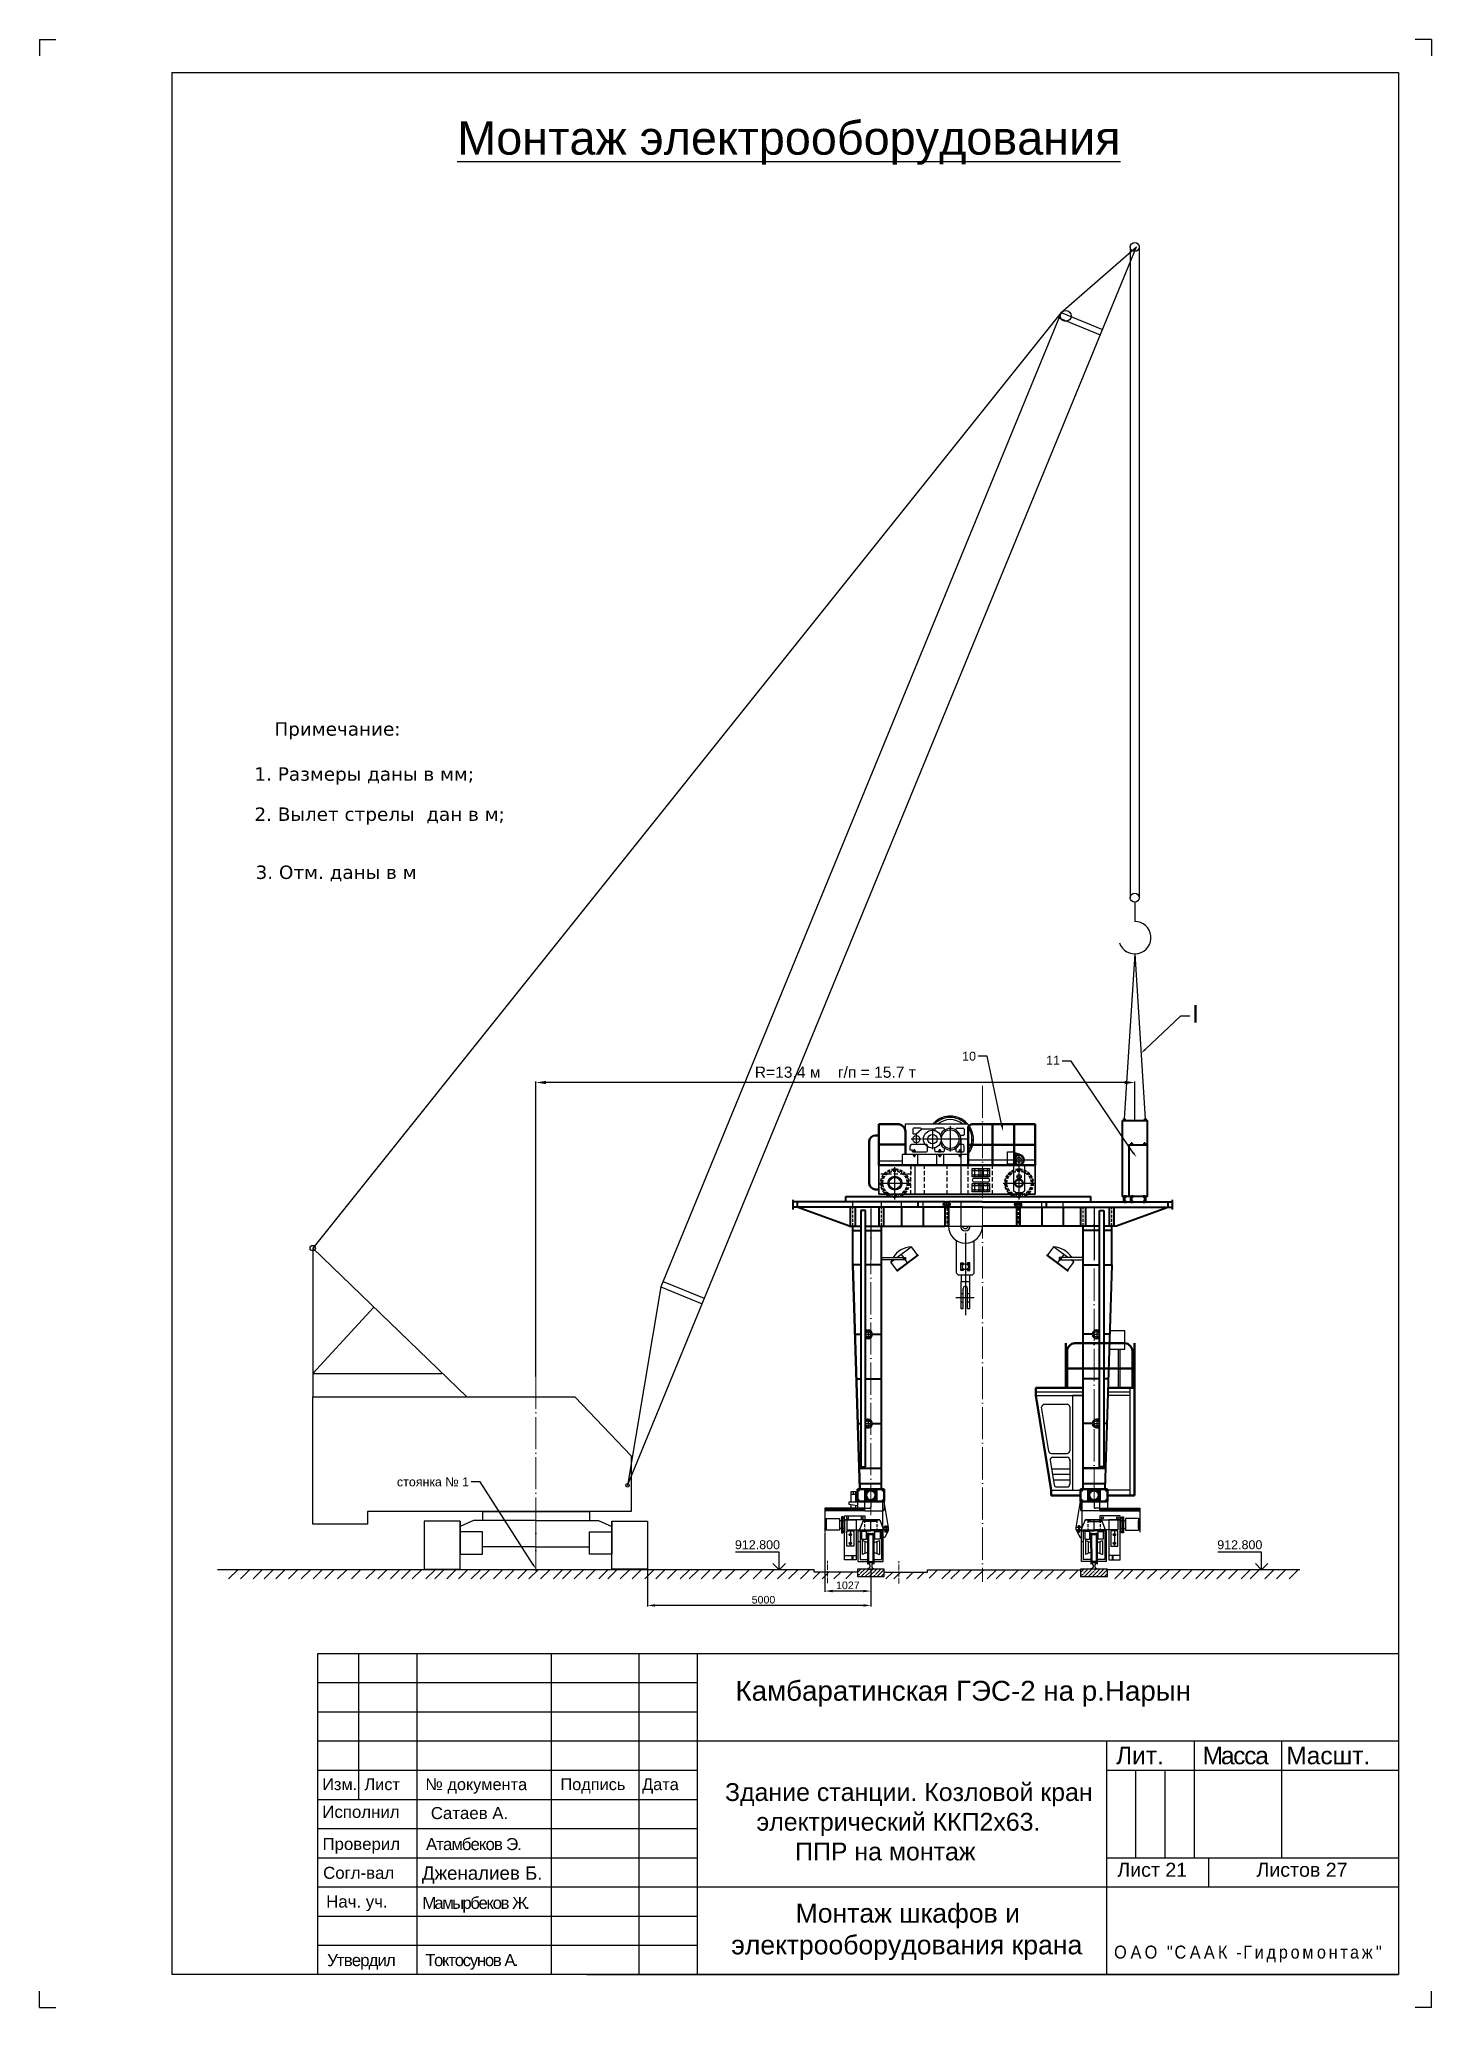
# Model space of a CAD drawing. Header units: millimetres. Extents: x 155577 to 993706, y -295114 to -113927.
# Drawn here: x 820903 to 852088, y -282929 to -238825 of the extents above; entities that cross this region are included whole.
import ezdxf
from ezdxf import colors
from ezdxf.entities.mleader import LeaderData, LeaderLine
from ezdxf.math import Vec2, Vec3

# ---------------------------------------------------------------- set-up
doc = ezdxf.new("R2010")
doc.units = ezdxf.units.MM
doc.linetypes.add('ACAD_ISO04W100', pattern=[30, 24, -3, 0, -3])
doc.linetypes.add('штриховая2', pattern=[9.525, 6.35, -3.175])
doc.layers.add('ось', color=160, linetype='Continuous', lineweight=15)
doc.layers.add('размер', color=84, linetype='Continuous', lineweight=18)
doc.styles.add('rom', font='times.ttf')
doc.styles.get("Standard").update_dxf_attribs({"font": 'arial.ttf'})
doc.dimstyles.new('ISO-25', dxfattribs={"dimtxt": 170, "dimasz": 170, "dimexe": 20, "dimexo": 10, "dimgap": 40, "dimtad": 1, "dimtxsty": 'Standard', "dimcen": 2.5, "dimadec": 0, "dimazin": 0, "dimtfac": 1, "dimtmove": 0, "dimatfit": 3, "dimfxl": 0, "dimarcsym": 0})

msp = doc.modelspace()

# ---------------------------------------------------------------- texts
at = {"attachment_point": 1}
for s, insert, char_height, width in [('\\pi912.36;{\\LМонтаж электрооборудования}', (829350.974, -240657.894), 750, 16534.13594), ('{\\fVerdana|b0|i0|c204|p34;Примечание:}', (826167.081, -254127.029), 300, 3384.09673), ('{\\fVerdana|b0|i0|c204|p34;1. Размеры даны в мм;}', (825720.861, -255136.336), 300, 5351.06305), ('{\\fVerdana|b0|i0|c0|p34;2\\fVerdana|b0|i0|c204|p34;. Вылет стрелы  дан в м;\\H1.8516x; }', (825720.861, -256036.368), 300, 7949.70381), ('{\\fVerdana|b0|i0|c0|p34;3\\fVerdana|b0|i0|c204|p34;. Отм. даны в м}', (825746.063, -257337.782), 300, 5294.04981), ('912.800', (836482.691, -272456.654), 200, 663.51782), ('912.800', (847287.076, -272456.654), 200, 663.51782), ('Камбаратинская ГЭС-2 на р.Нарын', (836495.425, -275606.474), 444.79287, 15409.40209), ('{\\H1.5x;Лит.}', (845019.287, -277083.468), 261.64286, 1218.85232), ('{\\H1.5x;\\T0.9;Масса}', (846957.973, -277083.468), 261.64286, 1218.85232), ('{\\H1.5x;Масшт.}', (848834.849, -277083.468), 261.64286, 1218.85232), ('Изм.', (827238.583, -277793.965), 261.6429, 3075.09004), ('Лист', (828184.706, -277793.965), 261.6429, 3075.09004), ('{\\fArial|b0|i0|c204|p34;№ документа}', (829549.102, -277793.965), 261.64286, 3075.09004), ('Подпись ', (832574.851, -277793.965), 261.6429, 1589.57003), ('Дата', (834404.039, -277793.965), 261.6429, 725.22237), ('\\pi102.31;Здание станции. Козловой кран \\P\\pi808.31;электрический ККП2х63.\\P\\pi1671.1;ППР на монтаж', (836158.402, -277899.289), 399.33282, 8449.96999), ('Исполнил', (827241.65, -278407.235), 269.5497, 1536.4293), ('Сатаев А.', (829671.335, -278434.543), 269.5497, 2643.40605), ('Проверил', (827244.704, -279126.596), 269.5497, 1536.4293), ('{\\T0.9;Атамбеков Э}.', (829562.645, -279130.17), 269.54965, 2835.52721), ('Согл-вал', (827258.466, -279773.361), 269.5497, 1536.4293), ('Дженалиев Б.', (829472.589, -279764.223), 299.49961, 2761.70796), ('Лист 21', (845048.748, -279683.028), 313.9714, 2154.93112), ('Листов 27', (848165.555, -279683.028), 313.9714, 2154.93112), ('Нач. уч.', (827327.63, -280416.514), 269.5497, 2076.7043), ('{\\T0.85;Мамырбеков Ж\\T0.75;.}', (829482.025, -280446.784), 269.54965, 3102.1488), ('\\pi2289.1;Монтаж шкафов и \\P\\pi847.79;электрооборудования крана', (835553.746, -280599.373), 425.95501, 9519.66253), ('{\\T0.9;Утвердил}', (827350.37, -281729.935), 269.54965, 1536.4293), ('{\\T0.85;Токтосунов А.}', (829547.112, -281729.935), 269.54965, 3177.93611)]:
    msp.add_mtext(s, dxfattribs=dict(at, insert=insert, char_height=char_height, width=width))
at = {"linetype": 'Continuous', "insert": (847992.469, -281728.601), "char_height": 430.567809, "width": 6162.98546, "attachment_point": 5, "style": 'rom'}
msp.add_mtext('{\\fArial|b0|i0|c204|p34;\\H0.6733x;\\W0.9;\\T1.3;ОАО "СААК \\fArial|b0|i0|c0|p34;-\\fArial|b0|i0|c204|p34;Гидромонтаж\\fArial|b0|i0|c0|p34;"\\Fsimplex|c0;\\H1.485x;\\Q12;\\T1; }', dxfattribs=at)

# ---------------------------------------------------------------- blocks, each defined once
blk = doc.blocks.new('*D83')
at = {"layer": 'Defpoints', "color": 0, "transparency": 16777216}
for p in [(834526, -273101), (839526, -273101), (834526, -273917)]:
    blk.add_point(p, dxfattribs=at)
at = {"layer": 'размер', "color": 0, "lineweight": -2, "transparency": 16777216}
for p, q in [((834526, -273111), (834526, -273937)), ((839526, -273111), (839526, -273937)), ((839356, -273917), (834696, -273917))]:
    blk.add_line(p, q, dxfattribs=at)
at = {"layer": 'размер', "color": 0, "transparency": 16777216}
for points in [[(834696, -273888), (834696, -273945), (834526, -273917)], [(839356, -273888), (839356, -273945), (839526, -273917)]]:
    blk.add_solid(points, dxfattribs=at)
at = {"layer": 'размер', "color": 0, "transparency": 16777216, "insert": (837123, -273790), "char_height": 170, "attachment_point": 5}
blk.add_mtext('5000', dxfattribs=at)
blk = doc.blocks.new('*D60')
at = {"layer": 'Defpoints', "color": 0, "transparency": 16777216}
for p in [(838499, -272279), (839526, -273101), (838499, -273595)]:
    blk.add_point(p, dxfattribs=at)
at = {"layer": 'размер', "color": 0, "lineweight": -2, "transparency": 16777216}
for p, q in [((838499, -272289), (838499, -273615)), ((839526, -273111), (839526, -273615)), ((839356, -273595), (838669, -273595))]:
    blk.add_line(p, q, dxfattribs=at)
at = {"layer": 'размер', "color": 0, "transparency": 16777216}
for points in [[(838669, -273567), (838669, -273623), (838499, -273595)], [(839356, -273567), (839356, -273623), (839526, -273595)]]:
    blk.add_solid(points, dxfattribs=at)
at = {"layer": 'размер', "color": 0, "transparency": 16777216, "insert": (839012, -273468), "char_height": 170, "attachment_point": 5}
blk.add_mtext('1027', dxfattribs=at)
blk = doc.blocks.new('дв подъема')
at = {"lineweight": 30}
for p, q in [((122613, 19245), (124007, 19245)), ((122613, 18565), (122613, 19245)), ((124013, 19237), (124013, 18565)), ((122533, 18565), (122533, 18325)), ((124013, 18565), (122613, 18565)), ((122878, 18565), (122878, 18325)), ((123307, 18565), (123307, 18325)), ((123465, 18565), (123465, 18325)), ((124013, 18325), (124013, 18565)), ((122533, 18325), (124013, 18325))]:
    blk.add_line(p, q, dxfattribs=at)
for p, q in [((122773, 19128), (122773, 19036)), ((122781, 19027), (122853, 19027)), ((122949, 19149), (122793, 19149)), ((122853, 19027), (122970, 19128)), ((122853, 19012), (122853, 18803)), ((122970, 19128), (122970, 19136)), ((123268, 19128), (122970, 19128)), ((123213, 19144), (123213, 18682)), ((123268, 19128), (123268, 19097)), ((123462, 19151), (123292, 19151)), ((123485, 19108), (123485, 19128)), ((123613, 19197), (123613, 18625)), ((123742, 19108), (123742, 19128)), ((123765, 19151), (123900, 19151)), ((123900, 18987), (123839, 18987)), ((123924, 19128), (123924, 19011)), ((122613, 18565), (122533, 18565)), ((122718, 18657), (122718, 18755)), ((122767, 18657), (122718, 18657)), ((122968, 18905), (122737, 18905)), ((123079, 18783), (122748, 18783)), ((122767, 18619), (122767, 18657)), ((122767, 18619), (123079, 18619)), ((124013, 18905), (122992, 18905)), ((123103, 18643), (123103, 18759)), ((123268, 18643), (123268, 18712)), ((123447, 18619), (123292, 18619)), ((123487, 18662), (123487, 18701)), ((123742, 18643), (123742, 18702)), ((123765, 18619), (123900, 18619)), ((123900, 18783), (123820, 18783)), ((123924, 18643), (123924, 18759))]:
    blk.add_line(p, q)
for points in [[(122836, 18647), (122781, 18647), (122781, 18619), (122836, 18619)], [(122836, 18565), (122781, 18565), (122781, 18537), (122836, 18537)], [(123406, 18647), (123351, 18647), (123351, 18619), (123406, 18619)], [(123406, 18565), (123351, 18565), (123351, 18537), (123406, 18537)], [(123863, 18647), (123808, 18647), (123808, 18619), (123863, 18619)], [(123863, 18565), (123808, 18565), (123808, 18537), (123863, 18537)]]:
    blk.add_lwpolyline(points, close=True)
for points in [[(122822, 18619), (122822, 18665), (122795, 18665), (122795, 18619)], [(122795, 18565), (122795, 18520), (122822, 18520), (122822, 18565)], [(123392, 18619), (123392, 18665), (123365, 18665), (123365, 18619)], [(123365, 18565), (123365, 18520), (123392, 18520), (123392, 18565)], [(123849, 18619), (123849, 18665), (123822, 18665), (123822, 18619)], [(123822, 18565), (123822, 18520), (123849, 18520), (123849, 18565)]]:
    blk.add_lwpolyline(points)
for centre, radius in [((123546, 19404), 10.5), ((123707, 19399), 10.5), ((122853, 18905), 80), ((123213, 18905), 200), ((123213, 18905), 106), ((123314, 19308), 10.5), ((123427, 19369), 10.5), ((123846, 19352), 10.5), ((123964, 19264), 10.5), ((124053, 19150), 10.5), ((124100, 19034), 10.5), ((124088, 18730), 10.5), ((124119, 18889), 10.5)]:
    blk.add_circle(centre, radius)
for centre, radius, start, end in [((123613, 18905), 520, 320.2849, 139.1678), ((122798, 19125), 25, 102.8765, 172.6784), ((122784, 19038), 11.2, 192.1008, 254.6833), ((122947, 19122), 26.7, 31.5106, 86.3998), ((123613, 18905), 487, 44.3085, 135.6915), ((123294, 19126), 25.3, 94.3606, 176.3233), ((123613, 18905), 439, 50.7184, 129.2816), ((123613, 18905), 240, 202.3316, 157.6684), ((123613, 18905), 203, 186.9321, 173.0679), ((123460, 19126), 25.3, 3.6767, 85.6394), ((123767, 19126), 25.3, 94.3606, 176.3233), ((123898, 19126), 25.3, 3.6767, 85.6394), ((123898, 19013), 25.3, 274.3606, 356.3233), ((123613, 18905), 487, 325.2644, 34.7356), ((122749, 18752), 31, 91.9626, 174.6968), ((123077, 18758), 25.3, 3.6767, 94.3606), ((123077, 18644), 25.3, 274.3606, 356.3233), ((123294, 18644), 25.3, 183.6767, 265.6394), ((123446, 18660), 40.7, 271.5182, 2.7043), ((123767, 18644), 25.3, 183.6767, 265.6394), ((123898, 18758), 25.3, 3.6767, 94.3606), ((123898, 18644), 25.3, 274.3606, 356.3233)]:
    blk.add_arc(centre, radius, start, end)
blk = doc.blocks.new('подъмная тележка вид проф')
at = {"lineweight": 50}
for p, q in [((-3046, 1570), (-3500, 1570)), ((-3500, 1570), (-3500, 650)), ((-2900, 1412), (-2900, 890)), ((-1500, 650), (-1500, 1487)), ((-1408, 1570), (0, 1570)), ((-951, 650), (-950, 1570)), ((-471, 650), (-470, 1570)), ((0, 1570), (0, 650)), ((-3713, 1191), (-3713, 240)), ((-3500, 1321), (-3579, 1321)), ((-2900, 1115), (-3500, 1115)), ((0, 1110), (-1500, 1111)), ((-3500, 650), (0, 650)), ((-3579, 110), (-3500, 110))]:
    blk.add_line(p, q, dxfattribs=at)
for p, q in [((-1660, 1236), (-1660, 0)), ((-320, 883), (-509, 954)), ((-1500, 650), (-1500, 770)), ((-1500, 770), (0, 770)), ((-1406, 532), (-1371, 532)), ((-1354, 576), (-1354, 549)), ((-1354, 515), (-1354, 451)), ((-1338, 532), (-1280, 532)), ((-1263, 576), (-1263, 549)), ((-1263, 515), (-1263, 451)), ((-1246, 532), (-1178, 532)), ((-1212, 576), (-1212, 391)), ((-1161, 576), (-1161, 549)), ((-1161, 515), (-1161, 451)), ((-1144, 532), (-1086, 532)), ((-1069, 576), (-1069, 549)), ((-1069, 515), (-1069, 451)), ((-1053, 532), (-1018, 532)), ((-480, 650), (-480, 78)), ((-240, 650), (-240, 78)), ((-3494, 250), (-2786, 250)), ((-1406, 434), (-1371, 434)), ((-1406, 198), (-1371, 198)), ((-1406, 101), (-1371, 101)), ((-1354, 418), (-1354, 391)), ((-1354, 242), (-1354, 215)), ((-1354, 181), (-1354, 117)), ((-1354, 84), (-1354, 57)), ((-1338, 434), (-1280, 434)), ((-1338, 198), (-1280, 198)), ((-1338, 101), (-1280, 101)), ((-1263, 418), (-1263, 391)), ((-1263, 242), (-1263, 215)), ((-1263, 181), (-1263, 117)), ((-1263, 84), (-1263, 57)), ((-1246, 434), (-1178, 434)), ((-1246, 198), (-1178, 198)), ((-1246, 101), (-1178, 101)), ((-1212, 242), (-1212, 57)), ((-1161, 418), (-1161, 391)), ((-1161, 242), (-1161, 215)), ((-1161, 181), (-1161, 117)), ((-1161, 84), (-1161, 57)), ((-1144, 434), (-1086, 434)), ((-1144, 198), (-1086, 198)), ((-1144, 101), (-1086, 101)), ((-1069, 418), (-1069, 391)), ((-1069, 242), (-1069, 215)), ((-1069, 181), (-1069, 117)), ((-1069, 84), (-1069, 57)), ((-1053, 434), (-1018, 434)), ((-1053, 198), (-1018, 198)), ((-1053, 101), (-1018, 101)), ((-714, 250), (-6, 250)), ((-440, 38), (-480, 78)), ((-440, 38), (-280, 38)), ((-409, 394), (-311, 394)), ((-280, 38), (-240, 78)), ((-240, 250), (-240, 78))]:
    blk.add_line(p, q)
at = {"lineweight": 35}
for p, q in [((-3500, 650), (-3500, 0)), ((0, 650), (0, 0)), ((-3500, 0), (0, 0))]:
    blk.add_line(p, q, dxfattribs=at)
at = {"linetype": 'штриховая2', "ltscale": 15}
for p, q in [((-2786, 450), (-3500, 450)), ((-2786, 0), (-2786, 650)), ((-2786, 650), (-2786, 450)), ((-2479, 0), (-2479, 650)), ((-1972, 0), (-1972, 650)), ((-1500, 0), (-1500, 650)), ((-951, 0), (-951, 650))]:
    blk.add_line(p, q, dxfattribs=at)
at = {"ltscale": 15}
blk.add_line((-2683, 0), (-2683, 650), dxfattribs=at)
for points in [[(-434, 926), (-434, 675), (-617, 675), (-617, 954), (-509, 954)], [(-1406, 318), (-1406, 318)], [(-1366, 362), (-1058, 362)], [(-1059, 274), (-1364, 274)], [(-1018, 318), (-1018, 318)], [(-978, 318), (-978, 318)]]:
    blk.add_lwpolyline(points)
for points in [[(-3500, 754), (-2980, 754), (-2980, 650), (-3500, 650)], [(-1406, 576), (-1018, 576), (-1018, 391), (-1406, 391)], [(-1406, 242), (-1018, 242), (-1018, 57), (-1406, 57)]]:
    blk.add_lwpolyline(points, close=True)
at = {"linetype": 'штриховая2', "ltscale": 10}
for centre, radius in [((-3140, 250), 320), ((-3140, 250), 320), ((-3140, 250), 300), ((-3140, 250), 271), ((-360, 250), 320), ((-360, 250), 320), ((-360, 250), 300), ((-360, 250), 271)]:
    blk.add_circle(centre, radius, dxfattribs=at)
for centre, radius in [((-1354, 532), 16.8), ((-1354, 434), 16.8), ((-1263, 532), 16.8), ((-1263, 434), 16.8), ((-1161, 532), 16.8), ((-1161, 434), 16.8), ((-1069, 532), 16.8), ((-1069, 434), 16.8), ((-360, 770), 56.2), ((-360, 394), 48.6), ((-3140, 249), 157), ((-3280, 280), 9.24), ((-3280, 220), 9.24), ((-3140, 249), 130), ((-3256, 334), 9.24), ((-3256, 166), 9.24), ((-3204, 376), 9.24), ((-3204, 124), 9.24), ((-3140, 391), 9.24), ((-3140, 109), 9.24), ((-3076, 376), 9.24), ((-3076, 124), 9.24), ((-3024, 334), 9.24), ((-3024, 166), 9.24), ((-3000, 280), 9.24), ((-3000, 220), 9.24), ((-1354, 198), 16.8), ((-1354, 101), 16.8), ((-1263, 198), 16.8), ((-1263, 101), 16.8), ((-1161, 198), 16.8), ((-1161, 101), 16.8), ((-1069, 198), 16.8), ((-1069, 101), 16.8), ((-360, 250), 95.3), ((-360, 250), 75.2)]:
    blk.add_circle(centre, radius)
at = {"lineweight": 50}
for centre, radius, start, end in [((-3078, 1394), 179, 5.7059, 79.8894), ((-1407, 1476), 93.6, 89.4652, 175.342), ((-3571, 1178), 143, 93.5257, 174.9871), ((-3571, 253), 143, 185.0129, 266.4743)]:
    blk.add_arc(centre, radius, start, end, dxfattribs=at)
for centre, radius, start, end in [((-360, 770), 120, 232.1713, 127.8287), ((-360, 770), 98.2, 221.4578, 138.5422), ((-1362, 318), 44, 95.0366, 266.8159), ((-1062, 318), 44, 273.1841, 84.9634)]:
    blk.add_arc(centre, radius, start, end)
blk.add_blockref('дв подъема', (-125513, -17669))
blk = doc.blocks.new('стрела ДЭК -50 30 м')
for p, q in [((307292, 19005), (312744, 48506)), ((311398, 46721), (312744, 48506)), ((311398, 46721), (307108, 23514)), ((311374, 46592), (312357, 46410)), ((311398, 46721), (312381, 46539)), ((307108, 23514), (308092, 23332)), ((307108, 23514), (307292, 19005)), ((307132, 23643), (308115, 23461))]:
    blk.add_line(p, q)
blk.add_circle((311512, 46669), 123)
blk = doc.blocks.new('ходовка ДЭК -50')
at = {"lineweight": 30}
for p, q in [((580452, 8457), (579652, 8457)), ((579652, 8457), (579652, 7387)), ((580753, 8472), (580452, 8339)), ((580452, 7387), (580452, 8457)), ((582152, 8472), (580753, 8472)), ((580953, 8672), (580953, 8472)), ((580953, 8672), (583352, 8672)), ((582152, 8472), (583552, 8472)), ((583352, 8672), (583352, 8472)), ((583552, 8472), (583852, 8339)), ((583852, 8457), (584652, 8457)), ((583852, 7387), (583852, 8457)), ((584652, 8457), (584652, 7387)), ((582152, 7882), (580952, 7882)), ((582152, 7882), (582152, 7882)), ((582152, 7882), (583352, 7882)), ((582152, 7882), (582152, 7882)), ((579652, 7387), (580452, 7387)), ((584652, 7387), (583852, 7387))]:
    blk.add_line(p, q, dxfattribs=at)
for p, q in [((580452, 8457), (580452, 8222)), ((583852, 8457), (583852, 8222))]:
    blk.add_line(p, q)
for points in [[(580952, 8222), (580452, 8222), (580452, 7722), (580952, 7722)], [(583352, 8222), (583852, 8222), (583852, 7722), (583352, 7722)]]:
    blk.add_lwpolyline(points, close=True, dxfattribs=at)
blk = doc.blocks.new('корпус ДЭК-50')
at = {"lineweight": 30}
for p, q in [((537296, 11242), (533847, 14577)), ((533847, 14577), (533847, 11242)), ((533847, 11767), (535212, 13257)), ((533847, 11767), (536741, 11767)), ((533847, 8391), (533847, 11242)), ((533847, 11242), (539715, 11242)), ((539715, 11242), (540977, 9922)), ((540977, 9922), (540977, 8672)), ((535070, 8391), (533847, 8391)), ((540977, 8672), (535070, 8672)), ((535070, 8672), (535070, 8391))]:
    blk.add_line(p, q, dxfattribs=at)
blk.add_line((533847, 8391), (533847, 8672))
at = {"color": 70, "lineweight": 30}
for centre, radius in [((533847, 14577), 60.4), ((540897, 9261), 40.4)]:
    blk.add_circle(centre, radius, dxfattribs=at)
at = {"layer": 'ось', "linetype": 'ACAD_ISO04W100', "ltscale": 30}
blk.add_line((538847, 11693), (538847, 7633), dxfattribs=at)
blk = doc.blocks.new('*D90')
at = {"layer": 'Defpoints', "color": 0, "transparency": 16777216}
for p in [(832026, -262199), (845439, -263050), (832026, -268795)]:
    blk.add_point(p, dxfattribs=at)
at = {"layer": 'размер', "color": 0, "lineweight": -2, "transparency": 16777216}
for p, q in [((832026, -268785), (832026, -262179)), ((845214, -262199), (832251, -262199)), ((845439, -263040), (845439, -262179))]:
    blk.add_line(p, q, dxfattribs=at)
at = {"layer": 'размер', "color": 0, "transparency": 16777216}
for points in [[(832251, -262162), (832251, -262237), (832026, -262199)], [(845214, -262162), (845214, -262237), (845439, -262199)]]:
    blk.add_solid(points, dxfattribs=at)
at = {"layer": 'размер', "color": 0, "transparency": 16777216, "insert": (838732, -261970), "char_height": 170, "attachment_point": 5}
blk.add_mtext('{\\H1.4706x;R=13.4 м    г/п = 15.7 т}', dxfattribs=at)
blk = doc.blocks.new('A4')
at = {"color": 4}
for p, q in [((839180.34, -1943.12), (839180.34, -1945.62)), ((839180.34, -1943.12), (839182.84, -1943.12)), ((839390.34, -1943.12), (839387.84, -1943.12)), ((839390.34, -1943.12), (839390.34, -1945.62)), ((839180.34, -2240.12), (839180.34, -2237.62)), ((839390.34, -2240.12), (839390.34, -2237.62)), ((839180.34, -2240.12), (839182.84, -2240.12)), ((839390.34, -2240.12), (839387.84, -2240.12))]:
    blk.add_line(p, q, dxfattribs=at)
for p, q in [((839200.34, -1948.12), (839200.34, -2235.12)), ((839200.34, -1948.12), (839385.34, -1948.12)), ((839385.34, -1948.12), (839385.34, -2235.12)), ((839385.34, -2235.12), (839200.34, -2235.12))]:
    blk.add_line(p, q)
blk = doc.blocks.new('ГАК ДЭКа')
blk.add_line((284780, 30287), (284780, 29857))
blk.add_circle((284780, 30387), 100)
blk.add_arc((284780, 29494), 363, 198.8478, 90)

# ---------------------------------------------------------------- dimensions: what is measured, and where the dimension line sits
at = {"layer": 'размер'}
dim = msp.add_linear_dim(base=(832025.931, -262199.032), p1=(845438.515, -263049.854), p2=(832025.931, -268795.112), text='{\\H1.4706x;R=13.4 м    г/п = 15.7 т}', dimstyle='ISO-25', override={"dimasz": 225, "dimgap": 100}, dxfattribs=at)
dim.commit()
dim.dimension.update_dxf_attribs({"geometry": '*D90', "text_midpoint": (838732.223, -262199.032), "dimtype": 160})
for base, p2, picture, middle in [((838498.931, -273595.019), (838498.931, -272278.733), '*D60', (839012.431, -273595.019)), ((834525.931, -273916.758), (834525.931, -273100.717), '*D83', (837123.11, -273916.758))]:
    dim = msp.add_linear_dim(base=base, p1=(839525.931, -273100.717), p2=p2, dimstyle='ISO-25', dxfattribs=at)
    dim.commit()
    dim.dimension.update_dxf_attribs({"geometry": picture, "text_midpoint": middle, "dimtype": 160})

# ---------------------------------------------------------------- hatches: boundary and pattern name
for points in [[(841595.663, -266242.998), (841545.412, -266242.998), (841545.412, -266270.288), (841595.663, -266270.288)], [(841595.663, -266381.001), (841545.412, -266381.001), (841545.412, -266408.291), (841595.663, -266408.291)], [(841744.301, -266242.998), (841694.049, -266242.998), (841694.049, -266270.288), (841744.301, -266270.288)], [(841744.301, -266381.001), (841694.049, -266381.001), (841694.049, -266408.291), (841744.301, -266408.291)], [(838866.829, -272292.165), (838896.309, -272292.165), (838896.309, -271929.269), (838866.829, -271929.269)], [(845185.034, -271929.269), (845155.554, -271929.269), (845155.554, -272292.165), (845185.034, -272292.165)]]:
    msp.add_hatch(color=256).paths.add_polyline_path(points)
h = msp.add_hatch()
h.set_pattern_fill('ANSI35', color=256, scale=20, style=0)
h.set_pattern_definition([(45, (574373.81, 2942.89), (-89.80256, 89.80256), []), (45, (574463.61, 2942.89), (-89.80256, 89.80256), [158.75, -31.75, 0, -31.75])])
h.paths.add_polyline_path([(839225.931, -273100.717), (839225.931, -273270.717), (839825.931, -273270.717), (839825.931, -273100.717)])
h = msp.add_hatch()
h.set_pattern_fill('ANSI35', color=256, scale=20, style=0)
h.set_pattern_definition([(45, (579373.81, 2942.89), (-89.80256, 89.80256), []), (45, (579463.61, 2942.89), (-89.80256, 89.80256), [158.75, -31.75, 0, -31.75])])
h.paths.add_polyline_path([(844225.931, -273100.717), (844225.931, -273270.717), (844825.931, -273270.717), (844825.931, -273100.717)])

# ---------------------------------------------------------------- linework, layer by layer
for p, q in [((845338.607, -243470.309), (845338.515, -258059.569)), ((845538.282, -243471.935), (845538.282, -258066.396)), ((843791.401, -244946.7), (827025.931, -265910.717)), ((845438.515, -259315.467), (845203.174, -263012.594)), ((845438.515, -259315.467), (845673.856, -263012.594)), ((840065.931, -264817.892), (840065.931, -264092.843)), ((842845.931, -264817.892), (842845.931, -263789.168)), ((839125.931, -264994.717), (839125.931, -264874.717)), ((839765.931, -264994.717), (839765.931, -264874.717)), ((840216.064, -264994.717), (840216.064, -264874.717)), ((840697.246, -264994.717), (840697.246, -264874.717)), ((841150.991, -264934.717), (841300.872, -264934.717)), ((841225.931, -264994.717), (841225.931, -264863.777)), ((842025.931, -264994.717), (841263.781, -264994.717)), ((841545.933, -264874.717), (841545.933, -265414.717)), ((842900.872, -264934.717), (842750.991, -264934.717)), ((842825.931, -264994.717), (842825.931, -264858.537)), ((843354.617, -264994.717), (843354.617, -264874.717)), ((843835.799, -264994.717), (843835.799, -264874.717)), ((839065.931, -265414.717), (839185.931, -265414.717)), ((841188.082, -265414.717), (842025.931, -265414.717)), ((841263.781, -265414.717), (841263.781, -265414.717)), ((842863.781, -265414.717), (842025.931, -265414.717)), ((842788.082, -265414.717), (842788.082, -265414.717)), ((844985.931, -265414.717), (844865.931, -265414.717)), ((841444.856, -266469.315), (841444.856, -265739.091)), ((841644.856, -265564.717), (841644.856, -267415.133)), ((841844.856, -266469.315), (841844.856, -265739.091)), ((840203.443, -266052.185), (840255.726, -266121.707)), ((840296.193, -266175.517), (840347.583, -266243.85)), ((841545.412, -266270.288), (841595.663, -266270.288)), ((841545.412, -266381.001), (841595.663, -266381.001)), ((841694.049, -266270.288), (841744.301, -266270.288)), ((841694.049, -266381.001), (841744.301, -266381.001)), ((843755.67, -266175.517), (843704.28, -266243.85)), ((843848.42, -266052.185), (843796.137, -266121.707)), ((841484.856, -266509.315), (841444.856, -266469.315)), ((841484.856, -266509.315), (841804.856, -266509.315)), ((841744.856, -266666.56), (841544.856, -266666.56)), ((841544.856, -266666.56), (841544.856, -267266.56)), ((841553.755, -266509.315), (841553.755, -266666.56)), ((841553.755, -266509.315), (841735.957, -266509.315)), ((841553.755, -266509.315), (841735.957, -266509.315)), ((841594.856, -267266.56), (841594.856, -266812.952)), ((841694.856, -267266.56), (841694.856, -266812.952)), ((841735.957, -266509.315), (841735.957, -266666.56)), ((841744.856, -267266.56), (841744.856, -266666.56)), ((841804.856, -266509.315), (841844.856, -266469.315)), ((841430.784, -267014.717), (841829.304, -267014.717)), ((841445.596, -267014.717), (841844.116, -267014.717)), ((841544.856, -266930.117), (841594.856, -266930.117)), ((841544.856, -266930.117), (841594.856, -266930.117)), ((841544.856, -267114.193), (841594.856, -267114.193)), ((841544.856, -267114.193), (841594.856, -267114.193)), ((841544.856, -267266.56), (841594.856, -267266.56)), ((841544.856, -267266.56), (841594.856, -267266.56)), ((841694.856, -266930.117), (841744.856, -266930.117)), ((841694.856, -267114.193), (841744.856, -267114.193)), ((841694.856, -267266.56), (841744.856, -267266.56)), ((839396.202, -267840.717), (839535.711, -267840.717)), ((839465.956, -267732.009), (839465.956, -267949.425)), ((839465.956, -267732.009), (839465.956, -267949.425)), ((844516.202, -267840.717), (844655.711, -267840.717)), ((844585.956, -267732.009), (844585.956, -267949.425)), ((844585.956, -267732.009), (844585.956, -267949.425)), ((845216.836, -267760.717), (844880.305, -267760.717)), ((845216.836, -268174.589), (845216.836, -267760.717)), ((844867.512, -268174.589), (845216.836, -268174.589)), ((845063.891, -268174.589), (845063.891, -269040.717)), ((845103.809, -268174.589), (845103.809, -269040.717)), ((843225.931, -269130.717), (844285.931, -269130.717)), ((843225.931, -269210.717), (844285.931, -269210.717)), ((843510.567, -270456.675), (843353.366, -269476.484)), ((843408.875, -269409.781), (843921.85, -269409.781)), ((843985.4, -269467.855), (843985.4, -270452.638)), ((844285.931, -269210.717), (844045.931, -269210.717)), ((844045.931, -269210.717), (844045.931, -271330.717)), ((845332.797, -269210.717), (844830.846, -269210.717)), ((844833.319, -269130.717), (845332.797, -269130.717)), ((845332.797, -271450.717), (845332.797, -269040.717)), ((839396.177, -269840.717), (839535.686, -269840.717)), ((839465.931, -269732.009), (839465.931, -269949.425)), ((844516.177, -269840.717), (844655.686, -269840.717)), ((844585.931, -269732.009), (844585.931, -269949.425)), ((843509.467, -270449.816), (843510.567, -270456.675)), ((843543.281, -270660.657), (843632.564, -271217.366)), ((843573.017, -270510.717), (843922.73, -270510.717)), ((843598.789, -270593.954), (843925.66, -270593.954)), ((843985.4, -270656.017), (843985.4, -271200.735)), ((843575.197, -270859.661), (843985.4, -270859.661)), ((843593.604, -270974.436), (843985.4, -270974.436)), ((843614.538, -271104.964), (843985.4, -271104.964)), ((839225.931, -271600.717), (839032.952, -271600.717)), ((839032.952, -271600.717), (839032.952, -271643.945)), ((839032.952, -271643.945), (839225.931, -271680.355)), ((839084.815, -271424), (839180.361, -271424)), ((839132.588, -271367.207), (839132.588, -271424)), ((839225.931, -271590.717), (839225.931, -271740.717)), ((839393.982, -271800.717), (839393.982, -271590.717)), ((839525.931, -271590.717), (839525.931, -271716.044)), ((839793.931, -272170.717), (839793.931, -271590.717)), ((839925.931, -272170.717), (839825.931, -271590.717)), ((839825.931, -271590.717), (839825.931, -271765.451)), ((843565.931, -271330.717), (844225.931, -271330.717)), ((843686.822, -271262.799), (843925.66, -271262.799)), ((844125.931, -272170.717), (844225.931, -271590.717)), ((844225.931, -271590.717), (844225.931, -271765.451)), ((844257.931, -272170.717), (844257.931, -271590.717)), ((844525.931, -271590.717), (844525.931, -271716.044)), ((844657.881, -271800.717), (844657.881, -271590.717)), ((845332.797, -271330.717), (844825.931, -271330.717)), ((844825.931, -271590.717), (844825.931, -271740.717)), ((839393.982, -271740.717), (839490.898, -271740.717)), ((839393.982, -271800.717), (839798.067, -271800.717)), ((844657.881, -271800.717), (844253.796, -271800.717)), ((844657.881, -271740.717), (844560.965, -271740.717)), ((839031.833, -272331.684), (839104.59, -272331.684)), ((839031.833, -272528.686), (839104.59, -272528.686)), ((839068.385, -272262.72), (839068.385, -272572.604)), ((839245.931, -272220.717), (839525.931, -272220.717)), ((839245.931, -272930.717), (839245.931, -272247.795)), ((839245.931, -272247.795), (839525.931, -272247.795)), ((839245.931, -272480.794), (839285.931, -272480.794)), ((839285.931, -272247.795), (839285.931, -272890.717)), ((839465.931, -272510.642), (839332.852, -272459.098)), ((839332.852, -272459.098), (839332.852, -272777.191)), ((839393.445, -272482.567), (839393.445, -272753.723)), ((839465.931, -272320.717), (839465.931, -272950.717)), ((839805.931, -272247.795), (839525.931, -272247.795)), ((839585.931, -272510.642), (839719.011, -272459.098)), ((839585.931, -272510.642), (839585.931, -272725.647)), ((839658.418, -272482.567), (839658.418, -272753.723)), ((839719.011, -272459.098), (839719.011, -272777.191)), ((839765.931, -272247.795), (839765.931, -272890.717)), ((839805.931, -272480.794), (839765.931, -272480.794)), ((839793.931, -272170.717), (839925.931, -272170.717)), ((839805.931, -272220.717), (839805.931, -272200.717)), ((839805.931, -272220.717), (839805.931, -272200.717)), ((839805.931, -272930.717), (839805.931, -272247.795)), ((839838.567, -272397.795), (839805.931, -272397.795)), ((839925.931, -272220.717), (839838.567, -272397.795)), ((839925.931, -272220.717), (839925.931, -272170.717)), ((844257.931, -272170.717), (844125.931, -272170.717)), ((844125.931, -272220.717), (844125.931, -272170.717)), ((844125.931, -272220.717), (844213.296, -272397.795)), ((844213.296, -272397.795), (844245.931, -272397.795)), ((844245.931, -272220.717), (844245.931, -272200.717)), ((844245.931, -272220.717), (844245.931, -272200.717)), ((844245.931, -272930.717), (844245.931, -272247.795)), ((844245.931, -272247.795), (844525.931, -272247.795)), ((844245.931, -272480.794), (844285.931, -272480.794)), ((844285.931, -272247.795), (844285.931, -272890.717)), ((844465.931, -272510.642), (844332.852, -272459.098)), ((844332.852, -272459.098), (844332.852, -272777.191)), ((844393.445, -272482.567), (844393.445, -272753.723)), ((844465.931, -272510.642), (844465.931, -272725.647)), ((844805.931, -272220.717), (844525.931, -272220.717)), ((844805.931, -272247.795), (844525.931, -272247.795)), ((844585.931, -272320.717), (844585.931, -272950.717)), ((844585.931, -272510.642), (844719.011, -272459.098)), ((844658.418, -272482.567), (844658.418, -272753.723)), ((844719.011, -272459.098), (844719.011, -272777.191)), ((844765.931, -272247.795), (844765.931, -272890.717)), ((844805.931, -272480.794), (844765.931, -272480.794)), ((844805.931, -272930.717), (844805.931, -272247.795)), ((845020.03, -272331.684), (844947.273, -272331.684)), ((845020.03, -272528.686), (844947.273, -272528.686)), ((844983.478, -272262.72), (844983.478, -272572.604)), ((837476.691, -272720.717), (836493.914, -272720.717)), ((837476.691, -273120.717), (837335.269, -272979.296)), ((837476.691, -273120.717), (837476.691, -272720.717)), ((837476.691, -273120.717), (837618.112, -272979.296)), ((839245.931, -272930.717), (839805.931, -272930.717)), ((839285.931, -272890.717), (839465.931, -272890.717)), ((839465.931, -272725.647), (839332.852, -272777.191)), ((839465.931, -272950.717), (839465.931, -272973.111)), ((839585.931, -272725.647), (839719.011, -272777.191)), ((839585.931, -272890.717), (839765.931, -272890.717)), ((839585.931, -272950.717), (839585.931, -272973.111)), ((844805.931, -272930.717), (844245.931, -272930.717)), ((844465.931, -272890.717), (844285.931, -272890.717)), ((844465.931, -272725.647), (844332.852, -272777.191)), ((844465.931, -272950.717), (844465.931, -272973.111)), ((844585.931, -272725.647), (844719.011, -272777.191)), ((844765.931, -272890.717), (844585.931, -272890.717)), ((844585.931, -272950.717), (844585.931, -272973.111)), ((848281.076, -272720.717), (847298.3, -272720.717)), ((848281.076, -273120.717), (848139.655, -272979.296)), ((848281.076, -273120.717), (848281.076, -272720.717)), ((848281.076, -273120.717), (848422.497, -272979.296)), ((838256.931, -273120.717), (824889.858, -273120.717)), ((825141.808, -273324.364), (825345.455, -273120.717)), ((825404.441, -273324.364), (825608.088, -273120.717)), ((825689.586, -273324.364), (825893.232, -273120.717)), ((825689.586, -273324.364), (825893.232, -273120.717)), ((825689.586, -273324.364), (825893.232, -273120.717)), ((825937.208, -273324.364), (826140.855, -273120.717)), ((826199.841, -273324.364), (826403.488, -273120.717)), ((826484.986, -273324.364), (826688.632, -273120.717)), ((826769.14, -273324.364), (826972.787, -273120.717)), ((826769.14, -273324.364), (826972.787, -273120.717)), ((827036.181, -273324.364), (827239.828, -273120.717)), ((827298.814, -273324.364), (827502.461, -273120.717)), ((827583.959, -273324.364), (827787.605, -273120.717)), ((827891.801, -273324.364), (828095.447, -273120.717)), ((827891.801, -273324.364), (828095.447, -273120.717)), ((828218.264, -273324.364), (828421.911, -273120.717)), ((828480.896, -273324.364), (828684.543, -273120.717)), ((828766.041, -273324.364), (828969.688, -273120.717)), ((828766.041, -273324.364), (828969.688, -273120.717)), ((828766.041, -273324.364), (828969.688, -273120.717)), ((829013.664, -273324.364), (829217.311, -273120.717)), ((829256.296, -273324.364), (829459.943, -273120.717)), ((829561.441, -273324.364), (829765.088, -273120.717)), ((829762.607, -273324.364), (829966.254, -273120.717)), ((829762.607, -273324.364), (829966.254, -273120.717)), ((830029.648, -273324.364), (830233.295, -273120.717)), ((830292.28, -273324.364), (830495.927, -273120.717)), ((830577.425, -273324.364), (830781.072, -273120.717)), ((830778.591, -273324.364), (830982.238, -273120.717)), ((830778.591, -273324.364), (830982.238, -273120.717)), ((831073.099, -273324.364), (831276.746, -273120.717)), ((831335.731, -273324.364), (831539.378, -273120.717)), ((831620.876, -273324.364), (831824.523, -273120.717)), ((831620.876, -273324.364), (831824.523, -273120.717)), ((831620.876, -273324.364), (831824.523, -273120.717)), ((831868.499, -273324.364), (832072.146, -273120.717)), ((832131.131, -273324.364), (832334.778, -273120.717)), ((832416.276, -273324.364), (832619.923, -273120.717)), ((832617.442, -273324.364), (832821.089, -273120.717)), ((832617.442, -273324.364), (832821.089, -273120.717)), ((832884.483, -273324.364), (833088.13, -273120.717)), ((833147.116, -273324.364), (833350.762, -273120.717)), ((833432.26, -273324.364), (833635.907, -273120.717)), ((833633.426, -273324.364), (833837.073, -273120.717)), ((833633.426, -273324.364), (833837.073, -273120.717)), ((833915.482, -273324.364), (834119.129, -273120.717)), ((834178.114, -273324.364), (834381.761, -273120.717)), ((834463.259, -273324.364), (834666.906, -273120.717)), ((834463.259, -273324.364), (834666.906, -273120.717)), ((834463.259, -273324.364), (834666.906, -273120.717)), ((834710.882, -273324.364), (834914.529, -273120.717)), ((834973.514, -273324.364), (835177.161, -273120.717)), ((835258.659, -273324.364), (835462.306, -273120.717)), ((835459.825, -273324.364), (835663.472, -273120.717)), ((835459.825, -273324.364), (835663.472, -273120.717)), ((835726.866, -273324.364), (835930.513, -273120.717)), ((835989.498, -273324.364), (836193.145, -273120.717)), ((836274.643, -273324.364), (836478.29, -273120.717)), ((836596.164, -273324.364), (836799.811, -273120.717)), ((836890.605, -273324.364), (837094.252, -273120.717)), ((837153.237, -273324.364), (837356.884, -273120.717)), ((837438.382, -273324.364), (837642.029, -273120.717)), ((837438.382, -273324.364), (837642.029, -273120.717)), ((837438.382, -273324.364), (837642.029, -273120.717)), ((837686.005, -273324.364), (837889.652, -273120.717)), ((837948.637, -273324.364), (838152.284, -273120.717)), ((838233.782, -273324.364), (838385.429, -273172.717)), ((838256.931, -273172.717), (838256.931, -273120.717)), ((839225.931, -273172.717), (838256.931, -273172.717)), ((838434.948, -273324.364), (838586.595, -273172.717)), ((838434.948, -273324.364), (838586.595, -273172.717)), ((838701.989, -273324.364), (838853.636, -273172.717)), ((838964.621, -273324.364), (839116.268, -273172.717)), ((839465.931, -273085.717), (839465.931, -273100.717)), ((839465.931, -273100.717), (839585.931, -273100.717)), ((839505.931, -273010.767), (839505.931, -273056.578)), ((839545.931, -273010.767), (839545.931, -273056.578)), ((839585.931, -273085.717), (839585.931, -273100.717)), ((839825.931, -273172.717), (840794.931, -273172.717)), ((839866.036, -273324.364), (840017.683, -273172.717)), ((840040.028, -273324.364), (840191.674, -273172.717)), ((840325.172, -273324.364), (840476.819, -273172.717)), ((840325.172, -273324.364), (840476.819, -273172.717)), ((840325.172, -273324.364), (840476.819, -273172.717)), ((840572.795, -273324.364), (840724.442, -273172.717)), ((840794.931, -273172.717), (840794.931, -273120.717)), ((840794.931, -273120.717), (844225.931, -273120.717)), ((840835.428, -273304.364), (841019.074, -273120.717)), ((841120.572, -273324.364), (841324.219, -273120.717)), ((841321.738, -273324.364), (841525.385, -273120.717)), ((841321.738, -273324.364), (841525.385, -273120.717)), ((841588.779, -273324.364), (841792.426, -273120.717)), ((841851.412, -273324.364), (842055.058, -273120.717)), ((842136.556, -273324.364), (842340.203, -273120.717)), ((842337.722, -273324.364), (842541.369, -273120.717)), ((842337.722, -273324.364), (842541.369, -273120.717)), ((842632.23, -273324.364), (842835.877, -273120.717)), ((842894.863, -273324.364), (843098.51, -273120.717)), ((843180.008, -273324.364), (843383.654, -273120.717)), ((843180.008, -273324.364), (843383.654, -273120.717)), ((843180.008, -273324.364), (843383.654, -273120.717)), ((843427.63, -273324.364), (843631.277, -273120.717)), ((843690.263, -273324.364), (843893.91, -273120.717)), ((843975.408, -273324.364), (844179.054, -273120.717)), ((844465.931, -273085.717), (844465.931, -273100.717)), ((844585.931, -273100.717), (844465.931, -273100.717)), ((844505.931, -273010.767), (844505.931, -273056.578)), ((844545.931, -273010.767), (844545.931, -273056.578)), ((844585.931, -273085.717), (844585.931, -273100.717)), ((849134.505, -273120.717), (844825.931, -273120.717)), ((844991.392, -273324.364), (845195.038, -273120.717)), ((845192.558, -273324.364), (845396.204, -273120.717)), ((845192.558, -273324.364), (845396.204, -273120.717)), ((845463.696, -273324.364), (845667.342, -273120.717)), ((845726.328, -273324.364), (845929.975, -273120.717)), ((846011.473, -273324.364), (846215.12, -273120.717)), ((846011.473, -273324.364), (846215.12, -273120.717)), ((846011.473, -273324.364), (846215.12, -273120.717)), ((846259.096, -273324.364), (846462.742, -273120.717)), ((846521.728, -273324.364), (846725.375, -273120.717)), ((846806.873, -273324.364), (847010.52, -273120.717)), ((847008.039, -273324.364), (847211.686, -273120.717)), ((847008.039, -273324.364), (847211.686, -273120.717)), ((847275.08, -273324.364), (847478.726, -273120.717)), ((847537.712, -273324.364), (847741.359, -273120.717)), ((847822.857, -273324.364), (848026.504, -273120.717)), ((848024.023, -273324.364), (848227.67, -273120.717)), ((848024.023, -273324.364), (848227.67, -273120.717)), ((848350.486, -273324.364), (848554.133, -273120.717)), ((848613.118, -273324.364), (848816.765, -273120.717)), ((848898.263, -273324.364), (849101.91, -273120.717)), ((848898.263, -273324.364), (849101.91, -273120.717)), ((848898.263, -273324.364), (849101.91, -273120.717)), ((827143.775, -282186.761), (827143.775, -274991.582)), ((827143.775, -274991.582), (851345.74, -274991.582)), ((828059.525, -278262.118), (828059.525, -274991.582)), ((829367.739, -282186.761), (829367.739, -274991.582)), ((832376.632, -282186.761), (832376.632, -274991.582)), ((834338.954, -282186.761), (834338.954, -274991.582)), ((835647.168, -282186.761), (835647.168, -274991.582)), ((827143.775, -275645.69), (835647.168, -275645.69)), ((827143.775, -276299.797), (835647.168, -276299.797)), ((827143.775, -276953.904), (851345.74, -276953.904)), ((827143.775, -276953.904), (851345.74, -276953.904)), ((844804.668, -276953.904), (844804.668, -282186.761)), ((846766.99, -276953.904), (846766.99, -279570.333)), ((848729.311, -276953.904), (848729.311, -279570.333)), ((851345.74, -276781.361), (851345.74, -282186.761)), ((827143.775, -277608.011), (835647.168, -277608.011)), ((844804.668, -277608.011), (851345.74, -277608.011)), ((845458.776, -277608.011), (845458.776, -279570.333)), ((846112.883, -277608.011), (846112.883, -279570.333)), ((827143.775, -278262.118), (835647.168, -278262.118)), ((827143.775, -278262.118), (835647.168, -278262.118)), ((827143.775, -278916.225), (835647.168, -278916.225)), ((827143.775, -278916.225), (835647.168, -278916.225)), ((827143.775, -279570.333), (835647.168, -279570.333)), ((844804.668, -279570.333), (851345.74, -279570.333)), ((847089.461, -279570.333), (847089.461, -280224.44)), ((827143.775, -280224.44), (851345.74, -280224.44)), ((827143.775, -280878.547), (835647.168, -280878.547)), ((827143.775, -280878.547), (835647.168, -280878.547)), ((827143.775, -281532.654), (835647.168, -281532.654)), ((851345.74, -282186.761), (833163.94, -282186.761)), ((833163.94, -282186.761), (851345.74, -282186.761))]:
    msp.add_line(p, q)
at = {"lineweight": 50}
for p, q in [((845190.396, -263049.854), (845190.396, -263024.512)), ((845215.952, -263049.854), (845215.952, -263024.512)), ((845661.077, -263049.854), (845661.077, -263024.512)), ((845686.634, -263049.854), (845686.634, -263024.512)), ((845356.779, -263595.444), (845356.779, -263570.102)), ((845382.336, -263595.444), (845382.336, -263570.102)), ((845647.988, -263595.444), (845647.988, -263570.102)), ((845673.545, -263595.444), (845673.545, -263570.102)), ((839125.931, -266284.717), (839281.295, -271310.717)), ((843891.85, -269040.717), (843891.85, -268040.717)), ((845216.836, -268040.717), (844090.963, -268040.717)), ((845434.138, -269040.717), (845434.138, -268040.717)), ((843891.85, -268288.624), (843921.85, -268288.624)), ((843891.85, -268316.505), (843921.85, -268316.505)), ((843921.85, -269040.717), (843921.85, -268215.625)), ((845385.949, -269040.717), (845385.949, -268215.625)), ((845385.949, -268288.624), (845434.138, -268288.624)), ((845385.949, -268316.505), (845434.138, -268316.505)), ((843891.85, -268869.38), (843921.85, -268869.38)), ((843891.85, -268897.261), (843921.85, -268897.261)), ((843921.85, -268609.333), (845385.949, -268609.333)), ((845385.949, -268869.38), (845434.138, -268869.38)), ((845385.949, -268897.261), (845434.138, -268897.261)), ((843225.931, -269040.717), (844285.931, -269040.717)), ((843225.931, -269040.717), (843225.931, -269210.717)), ((843565.931, -271330.717), (843225.931, -269210.717)), ((844836.101, -269040.717), (845434.138, -269040.717)), ((845434.138, -271450.717), (845434.138, -269040.717)), ((844785.097, -270840.717), (844285.931, -270840.717)), ((839225.931, -271310.717), (839825.931, -271310.717)), ((839225.931, -271310.717), (839225.931, -271590.717)), ((839225.931, -271590.717), (839825.931, -271590.717)), ((839825.931, -271310.717), (839825.931, -271590.717)), ((843565.931, -271450.717), (843565.931, -271330.717)), ((844225.931, -271450.717), (843565.931, -271450.717)), ((844825.931, -271310.717), (844225.931, -271310.717)), ((844225.931, -271310.717), (844225.931, -271590.717)), ((844825.931, -271590.717), (844225.931, -271590.717)), ((844825.931, -271590.717), (844225.931, -271590.717)), ((844825.931, -271310.717), (844825.931, -271590.717)), ((845434.138, -271450.717), (844825.931, -271450.717)), ((839465.952, -272291.862), (839465.449, -272991.962)), ((839465.931, -272320.717), (839585.931, -272320.717)), ((839585.952, -272291.862), (839585.449, -272991.962)), ((844465.911, -272291.862), (844466.414, -272991.962)), ((844585.931, -272320.717), (844465.931, -272320.717)), ((844585.911, -272291.862), (844586.414, -272991.962)), ((839585.478, -272950.76), (839465.931, -272950.717)), ((844466.384, -272950.76), (844585.931, -272950.717))]:
    msp.add_line(p, q, dxfattribs=at)
at = {"lineweight": 40}
for p, q in [((837777.931, -264824.717), (837777.931, -265044.717)), ((841188.082, -264874.717), (837777.931, -264874.717)), ((841188.082, -264994.717), (837777.931, -264994.717)), ((837875.931, -264874.717), (837875.931, -264994.717)), ((839045.931, -265414.717), (837875.931, -264994.717)), ((838965.931, -264874.717), (838965.931, -264754.717)), ((838965.931, -264754.717), (844457.052, -264754.717)), ((839070.931, -265414.717), (839070.931, -264994.717)), ((839180.931, -265414.717), (839180.931, -264994.717)), ((839405.931, -265064.555), (839305.931, -265064.555)), ((839305.931, -265064.555), (839305.931, -270810.803)), ((839405.931, -270810.803), (839405.931, -265064.555)), ((839710.931, -265414.717), (839710.931, -264994.717)), ((839820.931, -265414.717), (839820.931, -264994.717)), ((840216.064, -264994.717), (840216.064, -265414.717)), ((840587.481, -264994.717), (840587.481, -264874.717)), ((840697.246, -264994.717), (840697.246, -265414.717)), ((841188.082, -264994.717), (841188.082, -265414.717)), ((842025.931, -264874.717), (841263.781, -264874.717)), ((842025.931, -264994.717), (841263.781, -264994.717)), ((841263.781, -264994.717), (841263.781, -265414.717)), ((842025.931, -264874.717), (842788.082, -264874.717)), ((842025.931, -264994.717), (842788.082, -264994.717)), ((842025.931, -264994.717), (842788.082, -264994.717)), ((842788.082, -264994.717), (842788.082, -265414.717)), ((842863.781, -264874.717), (846273.931, -264874.717)), ((842863.781, -264994.717), (846273.931, -264994.717)), ((842863.781, -264994.717), (842863.781, -265414.717)), ((843354.617, -264994.717), (843354.617, -265414.717)), ((843464.382, -264994.717), (843464.382, -264874.717)), ((843835.799, -264994.717), (843835.799, -265414.717)), ((844230.931, -265414.717), (844230.931, -264994.717)), ((844340.931, -265414.717), (844340.931, -264994.717)), ((844457.052, -264874.717), (844457.052, -264754.717)), ((844525.931, -264874.717), (845085.931, -264874.717)), ((844645.931, -270810.803), (844645.931, -265064.555)), ((844645.931, -265064.555), (844745.931, -265064.555)), ((844745.931, -265064.555), (844745.931, -270810.803)), ((844870.931, -265414.717), (844870.931, -264994.717)), ((844980.931, -265414.717), (844980.931, -264994.717)), ((845005.931, -265414.717), (846175.931, -264994.717)), ((846175.931, -264874.717), (846175.931, -264994.717)), ((846273.931, -264824.717), (846273.931, -265044.717)), ((839045.931, -265414.717), (839305.931, -265414.717)), ((839125.931, -266284.717), (839125.931, -265414.717)), ((839405.931, -265414.717), (841188.082, -265414.717)), ((839765.931, -271310.717), (839765.931, -265414.717)), ((844645.931, -265414.717), (842025.931, -265414.717)), ((844285.931, -271310.717), (844285.931, -265414.717)), ((845005.931, -265414.717), (844745.931, -265414.717)), ((844925.931, -266284.717), (844925.931, -265414.717)), ((839125.931, -265514.717), (839305.931, -265514.717)), ((839405.931, -265514.717), (839765.931, -265514.717)), ((844645.931, -265514.717), (844285.931, -265514.717)), ((844925.931, -265514.717), (844745.931, -265514.717)), ((839305.931, -266284.717), (839125.931, -266284.717)), ((839765.931, -266284.717), (839405.931, -266284.717)), ((840590.915, -266060.855), (840104.25, -266426.846)), ((843460.948, -266060.855), (843947.613, -266426.846)), ((844285.931, -266284.717), (844645.931, -266284.717)), ((844745.931, -266284.717), (844925.931, -266284.717)), ((844925.931, -266284.717), (844770.568, -271310.717)), ((839174.03, -267840.717), (839305.931, -267840.717)), ((839558.126, -267840.717), (839765.931, -267840.717)), ((844493.737, -267840.717), (844285.931, -267840.717)), ((844877.832, -267840.717), (844745.931, -267840.717)), ((839204.942, -268840.717), (839305.931, -268840.717)), ((839204.942, -268840.717), (839305.931, -268840.717)), ((839405.931, -268840.717), (839765.931, -268840.717)), ((839405.931, -268840.717), (839765.931, -268840.717)), ((844645.931, -268840.717), (844285.931, -268840.717)), ((844645.931, -268840.717), (844285.931, -268840.717)), ((844846.921, -268840.717), (844745.931, -268840.717)), ((844846.921, -268840.717), (844745.931, -268840.717)), ((839235.854, -269840.717), (839305.931, -269840.717)), ((839235.854, -269840.717), (839305.931, -269840.717)), ((839558.126, -269840.717), (839765.931, -269840.717)), ((839558.126, -269840.717), (839765.931, -269840.717)), ((844493.737, -269840.717), (844285.931, -269840.717)), ((844493.737, -269840.717), (844285.931, -269840.717)), ((844816.009, -269840.717), (844745.931, -269840.717)), ((844816.009, -269840.717), (844745.931, -269840.717)), ((839266.766, -270840.717), (839765.931, -270840.717)), ((839283.956, -270940.717), (839269.857, -270940.717)), ((839765.931, -271190.717), (839277.585, -271190.717)), ((839765.931, -271190.717), (839277.585, -271190.717)), ((839305.931, -270810.803), (839405.931, -270810.803)), ((839765.931, -271070.717), (839748.742, -271070.717)), ((844774.278, -271190.717), (844285.931, -271190.717)), ((844745.931, -270810.803), (844645.931, -270810.803))]:
    msp.add_line(p, q, dxfattribs=at)
at = {"linetype": 'штриховая2', "ltscale": 10}
for p, q in [((839125.931, -265414.717), (839125.931, -264994.717)), ((839765.931, -265414.717), (839765.931, -264994.717)), ((841225.931, -265005.658), (841225.931, -265414.717)), ((842825.931, -265005.658), (842825.931, -265414.717)), ((844285.931, -265414.717), (844285.931, -264994.717)), ((844925.931, -265414.717), (844925.931, -264994.717)), ((839387.616, -272000.717), (839387.616, -272220.717)), ((839664.247, -272000.717), (839664.247, -272220.717)), ((844387.616, -272000.717), (844387.616, -272220.717)), ((844664.247, -272000.717), (844664.247, -272220.717))]:
    msp.add_line(p, q, dxfattribs=at)
at = {"color": 4}
for p, q in [((839525.931, -265024.717), (839525.931, -266164.717)), ((844525.931, -265024.717), (844525.931, -266164.717))]:
    msp.add_line(p, q, dxfattribs=at)
at = {"lineweight": 60}
for p, q in [((845244.528, -264754.717), (845200.407, -264754.717)), ((845200.407, -264754.717), (845200.407, -264874.717)), ((845244.528, -264874.717), (845200.407, -264874.717)), ((845404.021, -264754.717), (845359.9, -264754.717)), ((845359.9, -264754.717), (845359.9, -264874.717)), ((845404.021, -264874.717), (845359.9, -264874.717)), ((845626.303, -264754.717), (845670.424, -264754.717)), ((845626.303, -264874.717), (845670.424, -264874.717)), ((845670.424, -264754.717), (845670.424, -264874.717))]:
    msp.add_line(p, q, dxfattribs=at)
at = {"lineweight": 30}
for p, q in [((839393.982, -271740.717), (838498.931, -271740.717)), ((838498.931, -271740.717), (838498.931, -272278.733)), ((839393.982, -271770.717), (838498.931, -271770.717)), ((839393.982, -271800.717), (838498.931, -271800.717)), ((838529.041, -271971.775), (838498.931, -272005.043)), ((838498.931, -272058.138), (838498.931, -272163.297)), ((838529.041, -271971.775), (838529.041, -272226.691)), ((838529.041, -271971.775), (838823.789, -271971.775)), ((838529.041, -272196.565), (838529.041, -272024.87)), ((838529.041, -272024.87), (838529.041, -272057.481)), ((838823.789, -271971.775), (838823.789, -272226.691)), ((838896.309, -272024.87), (838823.789, -272024.87)), ((838940.838, -271986.666), (838896.309, -271929.269)), ((839361.425, -272000.717), (839281.425, -272200.717)), ((839361.425, -272000.717), (839725.931, -272000.717)), ((839725.931, -272000.717), (839525.931, -272000.717)), ((839725.931, -272000.717), (839805.931, -272200.717)), ((844325.931, -272000.717), (844245.931, -272200.717)), ((844325.931, -272000.717), (844525.931, -272000.717)), ((844690.437, -272000.717), (844325.931, -272000.717)), ((844657.881, -271740.717), (845552.931, -271740.717)), ((844657.881, -271770.717), (845552.931, -271770.717)), ((844657.881, -271800.717), (845552.931, -271800.717)), ((844690.437, -272000.717), (844770.437, -272200.717)), ((845111.025, -271986.666), (845155.554, -271929.269)), ((845155.554, -272024.87), (845228.074, -272024.87)), ((845522.821, -271971.775), (845228.074, -271971.775)), ((845228.074, -271971.775), (845228.074, -272226.691)), ((845522.821, -271971.775), (845552.931, -272005.043)), ((845522.821, -271971.775), (845522.821, -272226.691)), ((845522.821, -272196.565), (845522.821, -272024.87)), ((845522.821, -272024.87), (845522.821, -272057.481)), ((845552.931, -271740.717), (845552.931, -272278.733)), ((845552.931, -272058.138), (845552.931, -272163.297)), ((838529.041, -272226.691), (838498.931, -272193.423)), ((838823.789, -272226.691), (838529.041, -272226.691)), ((838896.309, -272196.565), (838823.789, -272196.565)), ((838896.309, -272292.165), (838940.838, -272234.768)), ((839281.425, -272220.717), (839281.425, -272200.717)), ((839281.425, -272220.717), (839281.425, -272200.717)), ((839925.931, -272220.717), (839525.931, -272220.717)), ((844125.931, -272220.717), (844525.931, -272220.717)), ((844770.437, -272220.717), (844770.437, -272200.717)), ((844770.437, -272220.717), (844770.437, -272200.717)), ((845155.554, -272292.165), (845111.025, -272234.768)), ((845155.554, -272196.565), (845228.074, -272196.565)), ((845228.074, -272226.691), (845522.821, -272226.691)), ((845522.821, -272226.691), (845552.931, -272193.423)), ((838940.838, -272797.466), (839195.931, -272797.466)), ((839100.948, -272797.466), (839100.948, -272893.839)), ((839121.815, -272797.466), (839121.815, -272893.839)), ((845111.025, -272797.466), (844855.931, -272797.466)), ((844930.048, -272797.466), (844930.048, -272893.839)), ((844950.915, -272797.466), (844950.915, -272893.839))]:
    msp.add_line(p, q, dxfattribs=at)
at = {"lineweight": 40}
for points in [[(845161.926, -263049.854), (845715.103, -263049.854), (845715.103, -264754.717), (845161.926, -264754.717)], [(845715.103, -264754.717), (845315.221, -264754.717), (845315.221, -263595.444), (845715.103, -263595.444)]]:
    msp.add_lwpolyline(points, close=True, dxfattribs=at)
for points in [[(840110.998, -266121.707), (840431.279, -265880.843), (840575.419, -266072.509), (840119.746, -266415.192), (839975.606, -266223.526), (840039.445, -266175.517)], [(843940.864, -266121.707), (843620.584, -265880.843), (843476.444, -266072.509), (843932.117, -266415.192), (844076.256, -266223.526), (844012.417, -266175.517)], [(841595.663, -266370.705), (841595.663, -266408.291), (841545.412, -266408.291), (841545.412, -266242.998), (841595.663, -266242.998), (841595.663, -266280.584)], [(841694.049, -266370.705), (841694.049, -266408.291), (841744.301, -266408.291), (841744.301, -266242.998), (841694.049, -266242.998), (841694.049, -266280.584)], [(839084.815, -271600.717), (839084.815, -271367.207), (839180.361, -271367.207), (839180.361, -271600.717)], [(839180.361, -271671.757), (839180.361, -271740.717), (839084.815, -271740.717), (839084.815, -271653.73)], [(838896.309, -272292.165), (838896.309, -271929.269)], [(838940.838, -271986.666), (838940.838, -272292.165)], [(845111.025, -271986.666), (845111.025, -272292.165)], [(845155.554, -272292.165), (845155.554, -271929.269)]]:
    msp.add_lwpolyline(points)
for points in [[(839765.931, -266121.707), (840307.036, -266121.707), (840307.036, -266175.517), (839765.931, -266175.517)], [(844285.931, -266121.707), (843744.827, -266121.707), (843744.827, -266175.517), (844285.931, -266175.517)], [(838896.309, -271929.269), (838866.829, -271929.269), (838866.829, -272292.165), (838896.309, -272292.165)], [(845155.554, -271929.269), (845185.034, -271929.269), (845185.034, -272292.165), (845155.554, -272292.165)], [(839432.069, -272263.34), (839318.817, -272263.34), (839318.817, -272428.368), (839432.069, -272428.368)], [(839619.794, -272263.34), (839733.046, -272263.34), (839733.046, -272428.368), (839619.794, -272428.368)], [(839834.143, -272143.177), (839889.224, -272143.177), (839889.224, -272170.717), (839834.143, -272170.717)], [(839834.143, -272220.717), (839889.224, -272220.717), (839889.224, -272248.257), (839834.143, -272248.257)], [(839848.072, -272131.07), (839875.295, -272131.07), (839875.295, -272276.44), (839848.072, -272276.44)], [(844217.72, -272143.177), (844162.639, -272143.177), (844162.639, -272170.717), (844217.72, -272170.717)], [(844217.72, -272220.717), (844162.639, -272220.717), (844162.639, -272248.257), (844217.72, -272248.257)], [(844203.791, -272131.07), (844176.568, -272131.07), (844176.568, -272276.44), (844203.791, -272276.44)], [(844432.069, -272263.34), (844318.817, -272263.34), (844318.817, -272428.368), (844432.069, -272428.368)], [(844619.794, -272263.34), (844733.046, -272263.34), (844733.046, -272428.368), (844619.794, -272428.368)], [(839825.931, -273100.717), (839225.931, -273100.717), (839225.931, -273270.717), (839825.931, -273270.717)], [(844825.931, -273100.717), (844225.931, -273100.717), (844225.931, -273270.717), (844825.931, -273270.717)]]:
    msp.add_lwpolyline(points, close=True)
at = {"lineweight": 50}
for points in [[(839397.994, -271322.832), (839653.869, -271322.832), (839653.869, -271578.602), (839397.994, -271578.602)], [(844653.869, -271322.832), (844397.994, -271322.832), (844397.994, -271578.602), (844653.869, -271578.602)]]:
    msp.add_lwpolyline(points, close=True, dxfattribs=at)
at = {"lineweight": 30}
for points in [[(838896.309, -272024.87), (838940.838, -272024.87), (838940.838, -272196.565), (838896.309, -272196.565)], [(845155.554, -272024.87), (845111.025, -272024.87), (845111.025, -272196.565), (845155.554, -272196.565)]]:
    msp.add_lwpolyline(points, dxfattribs=at)
for points in [[(838940.838, -271906.058), (839394.019, -271906.058), (839394.019, -272000.717), (838940.838, -272000.717)], [(839195.931, -272893.839), (838940.838, -272893.839), (838940.838, -272000.717), (839195.931, -272000.717)], [(839525.931, -272000.717), (838990.838, -272000.717), (838990.838, -272220.717), (839525.931, -272220.717)], [(839361.425, -272000.717), (839664.247, -272000.717), (839664.247, -272039.654), (839361.425, -272039.654)], [(844690.437, -272000.717), (844387.616, -272000.717), (844387.616, -272039.654), (844690.437, -272039.654)], [(844525.931, -272000.717), (845061.025, -272000.717), (845061.025, -272220.717), (844525.931, -272220.717)], [(845111.025, -271906.058), (844657.844, -271906.058), (844657.844, -272000.717), (845111.025, -272000.717)], [(844855.931, -272893.839), (845111.025, -272893.839), (845111.025, -272000.717), (844855.931, -272000.717)], [(838990.836, -272248.38), (839145.933, -272248.38), (839145.933, -272591.825), (838990.836, -272591.825)], [(845061.026, -272248.38), (844905.93, -272248.38), (844905.93, -272591.825), (845061.026, -272591.825)]]:
    msp.add_lwpolyline(points, close=True, dxfattribs=at)
at = {"color": 70, "lineweight": 30}
msp.add_circle((845438.398, -243476.756), 100, dxfattribs=at)
at = {"lineweight": 40}
for centre in [(841225.931, -264934.717), (842825.931, -264934.717)]:
    msp.add_circle(centre, 70.941, dxfattribs=at)
for centre, radius in [((841225.931, -264934.717), 43.459), ((842825.931, -264934.717), 43.459), ((840275.513, -266148.018), 19.951), ((841644.856, -266325.645), 66.711), ((843776.35, -266148.018), 19.951), ((839465.931, -267840.717), 60), ((844585.931, -267840.717), 60), ((839465.931, -269840.717), 60), ((844585.931, -269840.717), 60), ((839387.616, -272018.493), 12.621), ((839634.237, -272018.493), 12.621), ((844417.626, -272018.493), 12.621), ((844664.247, -272018.493), 12.621)]:
    msp.add_circle(centre, radius)
at = {"lineweight": 50}
for centre, radius in [((839254.193, -271335.448), 10.358), ((839254.193, -271565.987), 10.358), ((839421.316, -271342.584), 10.358), ((839421.316, -271558.851), 10.358), ((839525.931, -271450.717), 106.456), ((839630.546, -271342.584), 10.358), ((839630.546, -271558.851), 10.358), ((839797.67, -271335.448), 10.358), ((839797.67, -271565.987), 10.358), ((844254.193, -271335.448), 10.358), ((844254.193, -271565.987), 10.358), ((844421.316, -271342.584), 10.358), ((844421.316, -271558.851), 10.358), ((844525.931, -271450.717), 106.456), ((844630.546, -271342.584), 10.358), ((844630.546, -271558.851), 10.358), ((844797.67, -271335.448), 10.358), ((844797.67, -271565.987), 10.358)]:
    msp.add_circle(centre, radius, dxfattribs=at)
at = {"lineweight": 30}
for centre, radius in [((839001.912, -271954.888), 21.568), ((839335.333, -271954.888), 21.568), ((844716.53, -271954.888), 21.568), ((845049.951, -271954.888), 21.568), ((839068.385, -272331.684), 26.535), ((839068.385, -272528.686), 26.535), ((844983.478, -272331.684), 26.535), ((844983.478, -272528.686), 26.535)]:
    msp.add_circle(centre, radius, dxfattribs=at)
at = {"lineweight": 50}
for centre, radius, start, end in [((845203.174, -263025.403), 12.809, 3.991307, 176.008693), ((845673.856, -263025.403), 12.809, 3.991307, 176.008693), ((845369.558, -263570.994), 12.809, 3.991307, 176.008693), ((845660.767, -263570.994), 12.809, 3.991307, 176.008693), ((844107.764, -268226.171), 186.214, 95.1767424, 176.7533125), ((845200.035, -268226.171), 186.214, 3.2466875, 84.8232576)]:
    msp.add_arc(centre, radius, start, end, dxfattribs=at)
for centre, radius, start, end in [((841644.856, -265414.717), 381.075, 180, 0), ((841644.856, -265414.717), 107.229, 180, 0), ((841644.856, -265414.717), 58.404, 180, 0), ((840463.283, -266397.7), 517.847, 93.5432785, 147.7940562), ((843588.579, -266397.7), 517.847, 32.2059438, 86.4567215), ((840463.283, -266397.7), 517.847, 154.5925864, 160.3457889), ((843588.579, -266397.7), 517.847, 19.6542111, 25.4074136), ((841644.856, -266812.875), 50, 359.9117703, 180.0882297), ((843421.616, -269476.832), 68.251, 100.7594211, 179.7077787), ((843922.73, -269472.626), 62.851, 4.3535356, 90.8029395), ((843577.51, -270442.421), 68.444, 186.2026332, 266.2360537), ((843611.531, -270661.005), 68.251, 100.7594211, 179.7077787), ((843922.73, -270447.867), 62.851, 269.1970605, 355.6464644), ((843917.305, -270661.778), 68.337, 355.1639543, 82.9774814), ((843688.233, -271205.999), 56.817, 186.6822384, 271.4224475), ((843917.305, -271194.974), 68.337, 277.0225186, 355.1639543), ((839493.592, -271707.334), 33.492, 265.3865224, 344.9252541), ((839789.628, -271765.408), 36.304, 283.4427096, 359.9326595), ((844262.235, -271765.408), 36.304, 180.0673405, 256.5572904), ((844558.271, -271707.334), 33.492, 195.0747459, 274.6134776), ((839454.735, -273025.077), 53.159, 15.6172059, 77.8413216), ((839597.128, -273025.077), 53.159, 102.1586784, 164.3827941), ((844454.735, -273025.077), 53.159, 15.6172059, 77.8413216), ((844597.128, -273025.077), 53.159, 102.1586784, 164.3827941), ((839461.756, -273037.963), 47.937, 274.9963566, 337.1497727), ((839590.106, -273037.963), 47.937, 202.8502273, 265.0036434), ((844461.756, -273037.963), 47.937, 274.9963566, 337.1497727), ((844590.106, -273037.963), 47.937, 202.8502273, 265.0036434)]:
    msp.add_arc(centre, radius, start, end)
at = {"lineweight": 40}
for centre, start, end in [((839465.931, -267840.717), 229.3981797, 130.6018203), ((844585.931, -267840.717), 49.3981797, 310.6018203), ((839465.931, -269840.717), 229.3981797, 130.6018203), ((844585.931, -269840.717), 49.3981797, 310.6018203)]:
    msp.add_arc(centre, 92.194, start, end, dxfattribs=at)
at = {"layer": 'ось', "linetype": 'ACAD_ISO04W100', "ltscale": 30}
for p, q in [((842025.931, -262272.586), (842025.931, -273390.059)), ((839525.931, -271897.202), (839525.931, -265024.717)), ((844525.931, -271590.717), (844525.931, -265024.717)), ((832025.931, -271886.538), (832025.931, -273143.89))]:
    msp.add_line(p, q, dxfattribs=at)
at = {"layer": 'ось', "linetype": 'ACAD_ISO04W100', "ltscale": 5}
for p, q in [((838556.931, -273418.554), (838556.931, -272918.152)), ((840150.931, -273422.919), (840150.931, -272922.516))]:
    msp.add_line(p, q, dxfattribs=at)

# ---------------------------------------------------------------- block references
at = {"color": 4, "xscale": 148.5, "yscale": 148.5, "zscale": 148.5}
msp.add_blockref('A4', (-123797377.538, 49729.164), dxfattribs=at)
at = {"rotation": 348.137074293225}
msp.add_blockref('стрела ДЭК -50 30 м', (529440.076, -226655.321), dxfattribs=at)
for name, p in [('ГАК ДЭКа', (560658.435, -288446.296)), ('подъмная тележка вид проф', (843205.931, -264704.717)), ('корпус ДЭК-50', (293179.417, -280487.614)), ('ходовка ДЭК -50', (249873.438, -280487.614))]:
    msp.add_blockref(name, p)

msp.set_redraw_order([(e.dxf.handle, doc.entitydb.next_handle()) for e in msp.query("TEXT MTEXT ATTDEF DIMENSION ARC_DIMENSION")])  # texts and dimensions are drawn at this point

# ---------------------------------------------------------------- leaders
at = {"layer": 'размер'}
ml = msp.add_multileader_mtext('Standard')
ml.set_content('I', color=256)
ml.set_leader_properties()
ml.build(insert=Vec2(0, 0))
ml.multileader.update_dxf_attribs({"dogleg_length": 200, "arrow_head_size": 130})
ctx = ml.context
ctx.base_point, ctx.char_height, ctx.arrow_head_size, ctx.landing_gap_size, ctx.plane_origin = Vec3(846673.603, -260701.946), 400, 130, 50, Vec3(845580.469, -261545.523)
notes = []
notes.append((ctx, [(0, (1, 1, 0), (846473.603, -260701.946), (1, 0), 200, [(0, [(845580.469, -261545.523)], 0, [])])]))
ctx.mtext.insert, ctx.mtext.flow_direction = Vec3(846723.603, -260461.946), 5
ml = msp.add_multileader_mtext('Standard')
ml.set_content('cтоянка № 1', color=256)
ml.set_leader_properties()
ml.build(insert=Vec2(0, 0))
ml.multileader.update_dxf_attribs({"dogleg_length": 200, "arrow_head_size": 130})
ctx = ml.context
ctx.base_point, ctx.char_height, ctx.arrow_head_size, ctx.landing_gap_size, ctx.plane_origin = Vec3(828923.707, -271149.836), 200, 130, 50, Vec3(832025.931, -272769.644)
ctx.text_align_type = 2
notes.append((ctx, [(0, (1, 1, 0), (830778.141, -271149.836), (-1, 0), 200, [(0, [(832025.931, -273100.717)], 0, [])])]))
ctx.mtext.insert, ctx.mtext.alignment, ctx.mtext.flow_direction = Vec3(830528.141, -271048.199), 3, 5
ml = msp.add_multileader_mtext('Standard', dxfattribs=at)
ml.set_content('10', color=256)
ml.set_leader_properties()
ml.build(insert=Vec2(0, 0))
ml.multileader.update_dxf_attribs({"dogleg_length": 200, "arrow_head_size": 130})
ctx = ml.context
ctx.base_point, ctx.char_height, ctx.arrow_head_size, ctx.landing_gap_size, ctx.plane_origin = Vec3(841565.764, -261610.93), 200, 130, 50, Vec3(842489.823, -263291.518)
ctx.text_align_type = 2
notes.append((ctx, [(0, (1, 1, 0), (842132.749, -261610.93), (-1, 0), 200, [(0, [(842489.823, -263291.518)], 0, [])])]))
ctx.mtext.insert, ctx.mtext.alignment, ctx.mtext.flow_direction = Vec3(841882.749, -261509.225), 3, 5
ml = msp.add_multileader_mtext('Standard', dxfattribs=at)
ml.set_content('11', color=256)
ml.set_leader_properties()
ml.build(insert=Vec2(0, 0))
ml.multileader.update_dxf_attribs({"dogleg_length": 200, "arrow_head_size": 130})
ctx = ml.context
ctx.base_point, ctx.char_height, ctx.arrow_head_size, ctx.landing_gap_size, ctx.plane_origin = Vec3(843485.625, -261720.535), 200, 130, 50, Vec3(845477.24, -263879.359)
ctx.text_align_type = 2
notes.append((ctx, [(0, (1, 1, 0), (844014.684, -261720.535), (-1, 0), 200, [(0, [(845477.24, -263879.359)], 0, [])])]))
ctx.mtext.insert, ctx.mtext.alignment, ctx.mtext.flow_direction = Vec3(843764.684, -261600.535), 3, 5
for ctx, leaders in notes:
    for number, flags, end, landing, length, lines in leaders:
        leader = LeaderData()
        leader.index, (leader.has_last_leader_line, leader.has_dogleg_vector, leader.attachment_direction) = number, flags
        leader.last_leader_point, leader.dogleg_vector, leader.dogleg_length = Vec3(end), Vec3(landing), length
        for number, points, colour, breaks in lines:
            line = LeaderLine()
            line.index, line.vertices, line.color, line.breaks = number, Vec3.list(points), colors.encode_raw_color(colour), breaks
            leader.lines.append(line)
        ctx.leaders.append(leader)

doc.saveas('drawing.dxf')
